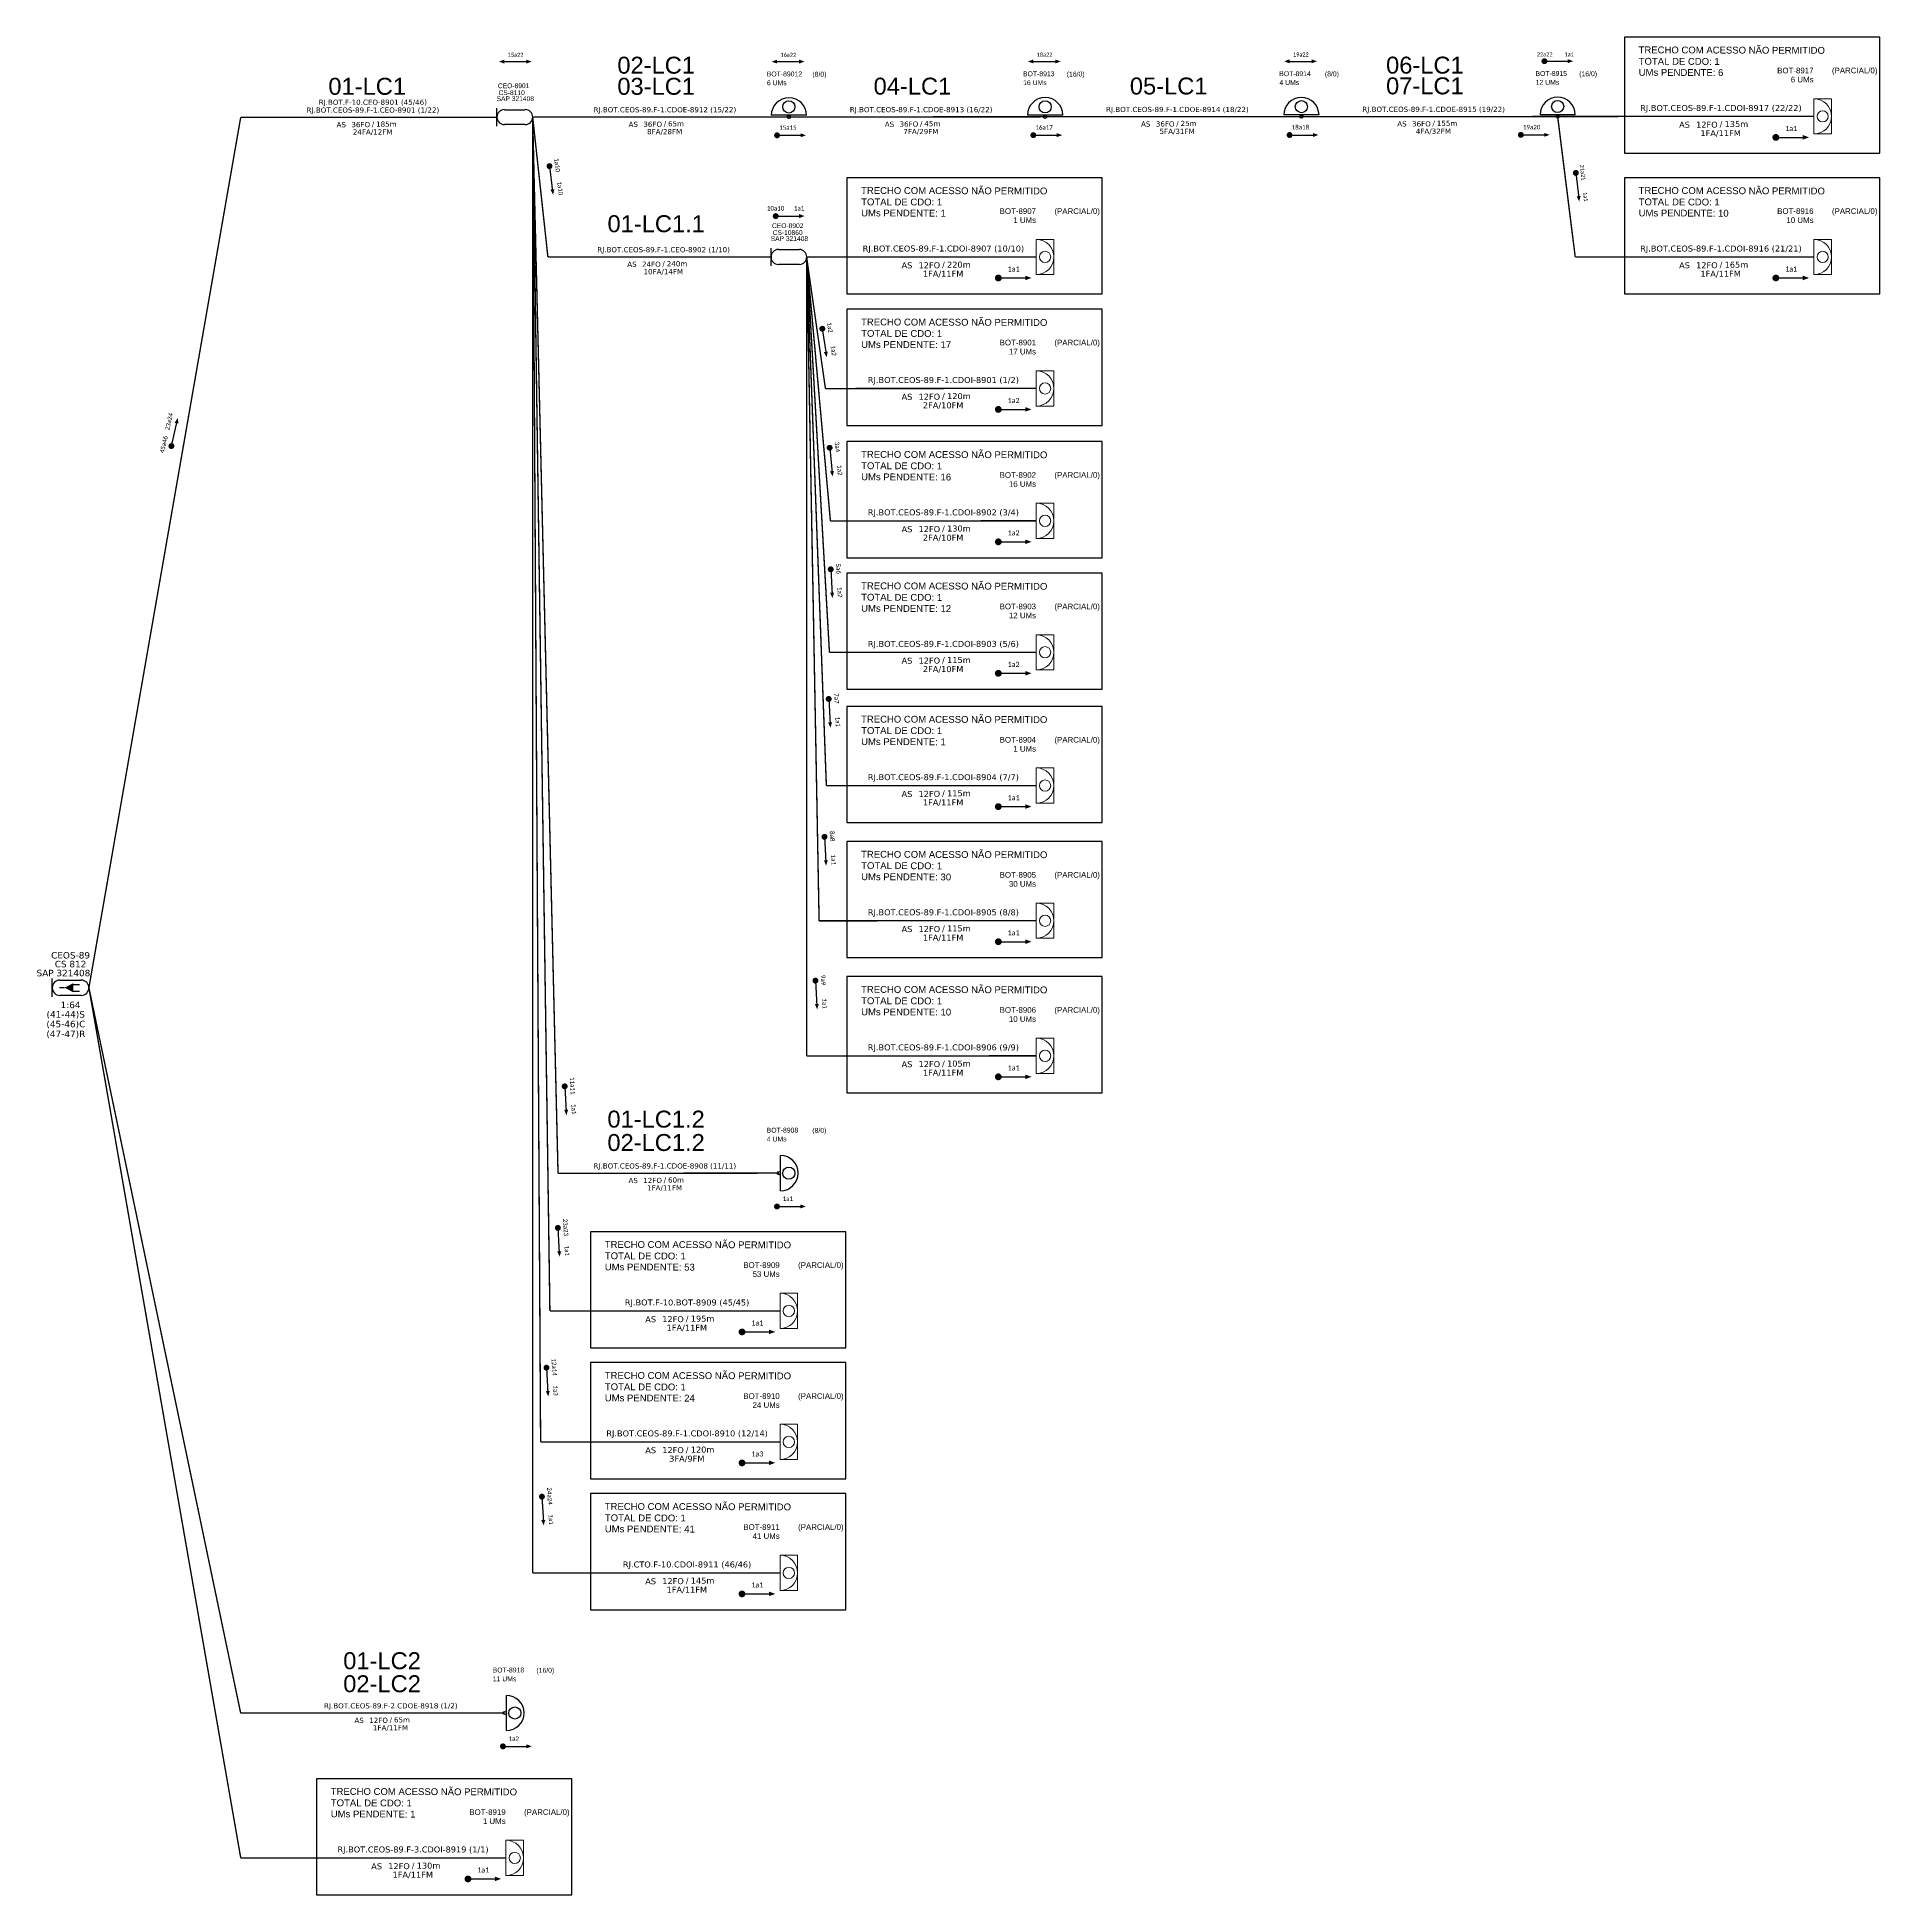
# Model space of a CAD drawing. Header units: millimetres. Extents: x 173500 to 235718, y 275831 to 364053.
# Drawn here: x 173500 to 235718, y 275831 to 338562 of the extents above; entities that cross this region are included whole.
import ezdxf
from ezdxf.enums import TextEntityAlignment as Align

# ---------------------------------------------------------------- set-up
doc = ezdxf.new("R2010")
doc.units = ezdxf.units.MM
doc.header["$LTSCALE"] = 0.1
doc.header["$MEASUREMENT"] = 0
for name, color, linetype, lineweight in [("20.0-LEGENDA DOS CDO'S", 1, 'Continuous', 0), ('20.1-CDO_INTERIOR', 1, 'Continuous', 0), ('20.2-CDO_POSTE', 1, 'Continuous', 5), ('40.1-ETIQUETAS', 1, 'Continuous', 20)]:
    doc.layers.add(name, color=color, linetype=linetype, lineweight=lineweight)
for name, color, linetype in [('20.4-CEOS', 1, 'Continuous'), ('CAP a instalar', 1, 'Continuous'), ('label_cabos', 7, 'Continuous'), ('LC1', 3, 'Continuous'), ('SETA', 7, 'Continuous'), ('UNIFILAR', 7, 'Continuous')]:
    doc.layers.add(name, color=color, linetype=linetype)
doc.styles.add('ARIAL', font='arial.ttf')
doc.styles.add('siredit', font='verdana.ttf')
doc.styles.get("Standard").update_dxf_attribs({"font": 'arial.ttf'})
doc.linetypes.add('FENCELINE1', pattern='A,0.25,-0.1,[133,ltypeshp.shx,S=0.1,R=0,X=-0.1,Y=0],-0.1,1', length=1.45)

# ---------------------------------------------------------------- blocks, each defined once
blk = doc.blocks.new('CEOS_RP_CT_DRT')
at = {"layer": '20.4-CEOS', "color": 0}
for p, q in [((-4.54, 1.19), (-1.19, 1.19)), ((-1.19, -1.19), (-4.54, -1.19))]:
    blk.add_line(p, q, dxfattribs=at)
for points in [[(-5.73, -1.43), (-5.73, 1.44)], [(-3.79, 0), (-4.59, 0)], [(-2.47, 0.48), (-1.45, 0.48)], [(-2.47, -0.52), (-1.45, -0.52)]]:
    blk.add_lwpolyline(points, dxfattribs=at)
blk.add_lwpolyline([(-3.79, 0, 0, 1.47, 0), (-2.41, 0, 1.47, 1.47, 0)], format="xyseb", dxfattribs=at)
for centre, start, end in [((-4.54, 0), 90, 270), ((-1.19, 0), 270, 90)]:
    blk.add_arc(centre, 1.19, start, end, dxfattribs=at)
at = {"layer": '20.4-CEOS', "color": 7, "style": 'siredit'}
for tag, p in [('Nº_DA_CEOS', (-2.86, 5.6)), ('LOCAL', (-2.86, 4.24)), ('SAP', (-2.86, 2.78)), ('RACIO_SPLITAGEM', (-2.86, -1.88)), ('FIBRAS_SPLITTER', (-2.86, -3.58)), ('FIBRAS_TOP_C', (-2.86, -5.08)), ('RESERVA_FINAIS', (-2.86, -6.39))]:
    blk.add_attdef(tag, text='', height=1.01, dxfattribs=at).set_placement(p, align=Align.TOP_CENTER)
blk = doc.blocks.new('CDOE-TEXTO PADRÃO')
at = {"layer": "20.0-LEGENDA DOS CDO'S", "color": 0, "style": 'ARIAL'}
for tag, p in [('CDO_N', (0.49, 7.39)), ('SAP', (0.51, 1.67)), ('CORDOALHA', (0.5, 4.33)), ('SPLITER_1', (0.59, -0.91)), ('SPLITER_2', (0.6, -3.55)), ('(XX-XX_F)S', (0.54, -8.29)), ('(XX-XX_L)S', (0.55, -10.83)), ('UMS', (0.55, -13.15))]:
    blk.add_attdef(tag, p, '', height=1.7, rotation=0.11799, dxfattribs=at)
blk.add_attdef('FIBRAS_UTILIZADAS', text='', height=1.7, rotation=0.11799, dxfattribs=at).set_placement((19.77, 7.43), align=Align.CENTER)
blk = doc.blocks.new('CDOE POSTE_')
at = {"color": 1}
blk.add_line((12.92, -5.49), (-2.38, -5.49), dxfattribs=at)
for centre, radius in [((5.27, -1.86), 2.64), ((5.27, -6.2), 0.708)]:
    blk.add_circle(centre, radius, dxfattribs=at)
blk.add_arc((5.27, -5.49), 7.65, 0, 180, dxfattribs=at)
blk = doc.blocks.new('ETIQUETA_RS5F')
at = {"layer": '40.1-ETIQUETAS', "color": 0, "style": 'siredit'}
blk.add_text('/', height=1.5, dxfattribs=at).set_placement((1.55, -1.95), align=Align.MIDDLE_RIGHT)
for tag, p in [('ETIQUETA_R_PRIMARIA', (1.18, 4.1)), ('ETIQUETA_R_SECUNDARIA', (1.18, 2.1)), ('F_ATIVAS/F_MORTAS', (1.11, -4.24))]:
    blk.add_attdef(tag, text='', height=1.5, dxfattribs=at).set_placement(p, align=Align.MIDDLE_CENTER)
for tag, p in [('TIPO_CABO', (-6.62, -2.12)), ('CAP_CABO', (0.37, -2.09))]:
    blk.add_attdef(tag, text='', height=1.5, dxfattribs=at).set_placement(p, align=Align.MIDDLE_RIGHT)
blk.add_attdef('METROS', text='', height=1.5, dxfattribs=at).set_placement((2.11, -1.95), align=Align.MIDDLE_LEFT)
for tag, p in [('FUSÃO_1', (0.82, -8.39)), ('FUSÃO_2', (0.82, -10.6)), ('FUSÃO_3', (0.82, -12.93)), ('FUSÃO_4', (0.82, -15.14)), ('FUSÃO_5', (0.82, -17.16))]:
    blk.add_attdef(tag, text='', height=1.5, dxfattribs=at).set_placement(p, align=Align.CENTER)
blk = doc.blocks.new('SAN')
at = {"layer": 'SETA'}
blk.add_lwpolyline([(-2.58, 0), (6.02, 0)], dxfattribs=at)
for points in [[(-2.1, -0.66), (-3.93, 0), (-2.1, 0.67)], [(5.33, 0.68), (7.16, 0.01), (5.33, -0.65)]]:
    blk.add_solid(points, dxfattribs=at)
blk = doc.blocks.new('CEO')
at = {"layer": '20.4-CEOS'}
for p, q in [((-6.19, -0.53), (-6.19, 5.68)), ((-3.61, 5.15), (3.61, 5.15)), ((3.61, 0), (-3.61, 0))]:
    blk.add_line(p, q, dxfattribs=at)
for centre, start, end in [((-3.61, 2.58), 90, 270), ((3.61, 2.58), 270, 90)]:
    blk.add_arc(centre, 2.58, start, end, dxfattribs=at)
blk = doc.blocks.new('CDOI_INT')
at = {"layer": '20.1-CDO_INTERIOR', "color": 0, "lineweight": 18}
blk.add_lwpolyline([(4.25, -4.25), (4.25, 4.25), (0, 4.25), (0, -4.25)], close=True, dxfattribs=at)
blk.add_circle((2.12, 0), 1.36, dxfattribs=at)
blk.add_arc((0, 0), 4.25, 270, 90, dxfattribs=at)
at = {"layer": "20.0-LEGENDA DOS CDO'S", "color": 0, "style": 'ARIAL'}
for tag, p in [('CDO_N', (-0.08, 10.38)), ('SURVEY', (-0.08, 8.2)), ('SPLITER_1', (21.18, 10.38)), ('SPLITER_2', (21.19, 8.68)), ('SAP', (-0.08, 6.23)), ('1:XX', (5.94, -2.22)), ('UMS', (5.94, -4.24))]:
    blk.add_attdef(tag, p, '', height=1.36, dxfattribs=at)
blk.add_attdef('FIBRAS_UTILIZADAS', text='', height=1.36, dxfattribs=at).set_placement((15.34, 10.38), align=Align.CENTER)

msp = doc.modelspace()

# ---------------------------------------------------------------- linework, layer by layer
at = {"color": 3}
for points in [[(227096, 334640), (235718, 334640), (235718, 338562), (227096, 338562)], [(200842, 329892), (209465, 329892), (209465, 333814), (200842, 333814)], [(227096, 329892), (235718, 329892), (235718, 333814), (227096, 333814)], [(200842, 325452), (209465, 325452), (209465, 329374), (200842, 329374)], [(200842, 320982), (209465, 320982), (209465, 324904), (200842, 324904)], [(200842, 316542), (209465, 316542), (209465, 320464), (200842, 320464)], [(200842, 312041), (209465, 312041), (209465, 315963), (200842, 315963)], [(200842, 307478), (209465, 307478), (209465, 311400), (200842, 311400)], [(200842, 302915), (209465, 302915), (209465, 306837), (200842, 306837)], [(192188, 294302), (200810, 294302), (200810, 298224), (192188, 298224)], [(192188, 289880), (200810, 289880), (200810, 293802), (192188, 293802)], [(192188, 285456), (200810, 285456), (200810, 289378), (192188, 289378)], [(182935, 275831), (191558, 275831), (191558, 279753), (182935, 279753)]]:
    msp.add_lwpolyline(points, close=True, dxfattribs=at)
for points, const_width in [([(224342, 337750, 1), (224442, 337750, 1)], 100), ([(198434, 335247, 1), (198534, 335247, 1)], 100), ([(207086, 335252, 1), (207186, 335252, 1)], 100), ([(215738, 335257, 1), (215838, 335257, 1)], 100), ([(223547, 335262, 1), (223647, 335262, 1)], 100), ([(232149, 335177, 1), (232265, 335177, 1)], 115), ([(190792, 334256, 1), (190805, 334156, 1)], 100), ([(225448, 334026, 1), (225460, 333927, 1)], 100), ([(198388, 332519, 1), (198488, 332519, 1)], 100), ([(205896, 330429, 1), (206011, 330429, 1)], 115), ([(232149, 330429, 1), (232265, 330429, 1)], 115), ([(200003, 328764, 1), (200018, 328665, 1)], 100), ([(205896, 325990, 1), (206011, 325990, 1)], 115), ([(178021, 324705, 1), (178044, 324802, 1)], 100), ([(200254, 324745, 1), (200264, 324646, 1)], 100), ([(205896, 321519, 1), (206011, 321519, 1)], 115), ([(200293, 320642, 1), (200298, 320542, 1)], 100), ([(205896, 317080, 1), (206011, 317080, 1)], 115), ([(200224, 316264, 1), (200229, 316164, 1)], 100), ([(205896, 312578, 1), (206011, 312578, 1)], 115), ([(200080, 311607, 1), (200086, 311507, 1)], 100), ([(205896, 308015, 1), (206011, 308015, 1)], 115), ([(199777, 306751, 1), (199782, 306651, 1)], 100), ([(191311, 303182, 1), (191316, 303082, 1)], 100), ([(205896, 303453, 1), (206011, 303453, 1)], 115), ([(198431, 299075, 1), (198531, 299075, 1)], 100), ([(191079, 298403, 1), (191085, 298303, 1)], 100), ([(197242, 294840, 1), (197357, 294840, 1)], 115), ([(190694, 293682, 1), (190700, 293582, 1)], 100), ([(197242, 290417, 1), (197357, 290417, 1)], 115), ([(190540, 289327, 1), (190545, 289227, 1)], 100), ([(197242, 285993, 1), (197357, 285993, 1)], 115), ([(189178, 280844, 1), (189278, 280844, 1)], 100), ([(187989, 276368, 1), (188104, 276368, 1)], 115)]:
    msp.add_lwpolyline(points, format="xyb", close=True, dxfattribs=dict(const_width=const_width))
at = {"layer": 'CAP a instalar', "linetype": 'FENCELINE1', "ltscale": 7, "const_width": 46.7}
for points in [[(175247, 306463), (180372, 335852)], [(180372, 335852), (189024, 335856)], [(190231, 335863), (198883, 335868)], [(190231, 335863), (190745, 331139)], [(191087, 300197), (190231, 335863)], [(198883, 335868), (207535, 335872)], [(207535, 335872), (216187, 335877)], [(216187, 335877), (224839, 335882)], [(198279, 331139), (190745, 331139)], [(175247, 306463), (180372, 281967)], [(191087, 300197), (198543, 300202)], [(180372, 281967), (189290, 281971)]]:
    msp.add_lwpolyline(points, dxfattribs=at)
at = {"layer": 'CAP a instalar', "color": 8, "linetype": 'FENCELINE1', "ltscale": 7, "const_width": 46.7}
for points in [[(190229, 286703), (190231, 335863)], [(190231, 335863), (190499, 291123)], [(190812, 295550), (190231, 335863)], [(224839, 335882), (233491, 335887)], [(225433, 331135), (224839, 335882)], [(199481, 331139), (200284, 322225)], [(200115, 326696), (199481, 331139)], [(199483, 331097), (199484, 304158)], [(199483, 331097), (200147, 313285)], [(199486, 331139), (207237, 331139)], [(199902, 308721), (199486, 331139)], [(200251, 317786), (199486, 331139)], [(225433, 331135), (233491, 331139)], [(200115, 326696), (207237, 326700)], [(200284, 322225), (207237, 322229)], [(200251, 317786), (207237, 317790)], [(200147, 313285), (207237, 313289)], [(199902, 308721), (207237, 308726)], [(180374, 277075), (175247, 306463)], [(199484, 304158), (207237, 304163)], [(190812, 295550), (198583, 295550)], [(190499, 291123), (198583, 291127)], [(190229, 286703), (198583, 286703)], [(180372, 277075), (189330, 277078)]]:
    msp.add_lwpolyline(points, dxfattribs=at)
at = {"layer": 'SETA'}
for points in [[(224392, 337750), (225252, 337750)], [(198484, 335247), (199344, 335247)], [(207136, 335252), (207996, 335252)], [(215788, 335257), (216647, 335257)], [(223597, 335262), (224456, 335262)], [(232207, 335177), (233197, 335177)], [(190799, 334206), (190906, 333353)], [(225454, 333977), (225554, 333123)], [(198438, 332519), (199298, 332519)], [(205953, 330429), (206943, 330429)], [(232207, 330429), (233197, 330429)], [(200010, 328715), (200138, 327865)], [(178032, 324753), (178224, 325592)], [(205953, 325990), (206943, 325990)], [(200259, 324695), (200343, 323840)], [(205953, 321519), (206943, 321519)], [(200295, 320592), (200345, 319734)], [(205953, 317080), (206943, 317080)], [(200227, 316214), (200276, 315355)], [(205953, 312578), (206943, 312578)], [(200083, 311557), (200132, 310699)], [(205953, 308015), (206943, 308015)], [(199780, 306701), (199829, 305843)], [(191313, 303132), (191363, 302273)], [(205953, 303453), (206943, 303453)], [(198481, 299075), (199341, 299075)], [(191082, 298353), (191131, 297495)], [(197299, 294840), (198289, 294840)], [(190697, 293632), (190746, 292774)], [(197299, 290417), (198289, 290417)], [(190543, 289277), (190592, 288419)], [(197299, 285993), (198289, 285993)], [(189228, 280844), (190088, 280844)], [(188046, 276368), (189036, 276368)]]:
    msp.add_lwpolyline(points, dxfattribs=at)
for points in [[(225183, 337818), (225366, 337751), (225183, 337685)], [(199275, 335315), (199458, 335248), (199275, 335181)], [(207927, 335320), (208110, 335253), (207927, 335186)], [(216578, 335325), (216762, 335258), (216578, 335191)], [(224387, 335330), (224571, 335263), (224387, 335196)], [(233118, 335255), (233328, 335179), (233118, 335102)], [(190965, 333430), (190922, 333240), (190833, 333413)], [(225613, 333199), (225568, 333009), (225481, 333184)], [(199229, 332587), (199412, 332520), (199229, 332454)], [(206864, 330507), (207075, 330431), (206864, 330354)], [(233118, 330507), (233328, 330431), (233118, 330354)], [(200195, 327943), (200156, 327752), (200063, 327923)], [(178142, 325539), (178248, 325703), (178272, 325510)], [(206864, 326068), (207075, 325991), (206864, 325914)], [(200404, 323915), (200355, 323726), (200271, 323902)], [(206864, 321597), (207075, 321521), (206864, 321444)], [(200409, 319806), (200353, 319620), (200275, 319799)], [(206864, 317158), (207075, 317081), (206864, 317004)], [(200340, 315428), (200284, 315241), (200207, 315421)], [(206864, 312657), (207075, 312580), (206864, 312503)], [(200196, 310771), (200140, 310585), (200063, 310764)], [(206864, 308094), (207075, 308017), (206864, 307940)], [(199893, 305915), (199837, 305729), (199760, 305908)], [(206864, 303531), (207075, 303454), (206864, 303377)], [(191427, 302346), (191371, 302159), (191293, 302338)], [(199272, 299143), (199455, 299077), (199272, 299010)], [(191195, 297567), (191139, 297381), (191062, 297560)], [(198210, 294918), (198421, 294841), (198210, 294764)], [(190810, 292846), (190754, 292660), (190677, 292839)], [(198210, 290495), (198421, 290419), (198210, 290342)], [(190656, 288492), (190600, 288305), (190523, 288484)], [(198210, 286071), (198421, 285994), (198210, 285918)], [(190019, 280912), (190202, 280846), (190019, 280779)], [(188957, 276446), (189168, 276370), (188957, 276293)]]:
    msp.add_solid(points, dxfattribs=at)

# ---------------------------------------------------------------- block references
at = {"color": 2, "xscale": 97.48520008884765, "yscale": 97.48520008884765, "zscale": 97.48520008884765}
for p in [(189628, 335611), (198883, 330888)]:
    msp.add_blockref('CEO', p, dxfattribs=at)
at = {"layer": '20.2-CDO_POSTE', "color": 8}
ref = msp.add_blockref('CDOI_INT', (233491, 335887), dxfattribs=dict(at, xscale=139.9564310393651, yscale=139.9564310393651, zscale=139.9564310393651))
ref.add_attrib('CDO_N', 'BOT-8917', dxfattribs={"layer": "20.0-LEGENDA DOS CDO'S", "color": 0, "height": 190.4, "style": 'ARIAL'}).set_placement((233479, 337340), align=Align.RIGHT)
ref.add_attrib('FIBRAS_UTILIZADAS', '(PARCIAL/0)', dxfattribs={"layer": "20.0-LEGENDA DOS CDO'S", "color": 0, "height": 190.38, "style": 'ARIAL'}).set_placement((235638, 337340), align=Align.RIGHT)
ref.add_attrib('SURVEY', '6 UMs', dxfattribs={"layer": "20.0-LEGENDA DOS CDO'S", "color": 0, "height": 190.4, "style": 'ARIAL'}).set_placement((233480, 337035), align=Align.RIGHT)
at = {"layer": '20.2-CDO_POSTE'}
ref = msp.add_blockref('CDOE-TEXTO PADRÃO', (189196, 336130), dxfattribs=dict(at, xscale=94.75561476526731, yscale=94.75561476526731, zscale=94.75561476526731))
ref.add_attrib('CDO_N', 'CS-8110', (189078, 336605), dxfattribs={"layer": "20.0-LEGENDA DOS CDO'S", "color": 0, "height": 161.1, "rotation": 0.11799, "style": 'ARIAL'})
ref.add_attrib('SAP', 'CEO-8901', (189057, 336838), dxfattribs={"layer": "20.0-LEGENDA DOS CDO'S", "color": 0, "height": 161.1, "rotation": 0.11799, "style": 'ARIAL'})
ref = msp.add_blockref('CDOE-TEXTO PADRÃO', (198844, 336128), dxfattribs=dict(at, xscale=97.20000028610228, yscale=97.20000028610228, zscale=97.20000028610228))
ref.add_attrib('CDO_N', 'BOT-89012', (198135, 337235), dxfattribs={"layer": "20.0-LEGENDA DOS CDO'S", "color": 0, "height": 165.2, "rotation": 0.11799, "style": 'ARIAL'})
ref.add_attrib('CORDOALHA', '6 UMs', (198141, 336937), dxfattribs={"layer": "20.0-LEGENDA DOS CDO'S", "color": 0, "height": 165.2, "rotation": 0.11799, "style": 'ARIAL'})
ref.add_attrib('FIBRAS_UTILIZADAS', '       (8/0)', dxfattribs={"layer": "20.0-LEGENDA DOS CDO'S", "color": 0, "height": 165.23, "rotation": 0.11799, "style": 'ARIAL'}).set_placement((199689, 337227), align=Align.CENTER)
ref = msp.add_blockref('CDOE-TEXTO PADRÃO', (207496, 336133), dxfattribs=dict(at, xscale=97.20000028610228, yscale=97.20000028610228, zscale=97.20000028610228))
ref.add_attrib('CDO_N', 'BOT-8913', (206787, 337240), dxfattribs={"layer": "20.0-LEGENDA DOS CDO'S", "color": 0, "height": 165.2, "rotation": 0.11799, "style": 'ARIAL'})
ref.add_attrib('CORDOALHA', '16 UMs', (206793, 336942), dxfattribs={"layer": "20.0-LEGENDA DOS CDO'S", "color": 0, "height": 165.2, "rotation": 0.11799, "style": 'ARIAL'})
ref.add_attrib('FIBRAS_UTILIZADAS', '       (16/0)', dxfattribs={"layer": "20.0-LEGENDA DOS CDO'S", "color": 0, "height": 165.23, "rotation": 0.11799, "style": 'ARIAL'}).set_placement((208341, 337232), align=Align.CENTER)
ref = msp.add_blockref('CDOE-TEXTO PADRÃO', (216148, 336138), dxfattribs=dict(at, xscale=97.20000028610228, yscale=97.20000028610228, zscale=97.20000028610228))
ref.add_attrib('CDO_N', 'BOT-8914', (215439, 337245), dxfattribs={"layer": "20.0-LEGENDA DOS CDO'S", "color": 0, "height": 165.2, "rotation": 0.11799, "style": 'ARIAL'})
ref.add_attrib('CORDOALHA', '4 UMs', (215445, 336947), dxfattribs={"layer": "20.0-LEGENDA DOS CDO'S", "color": 0, "height": 165.2, "rotation": 0.11799, "style": 'ARIAL'})
ref.add_attrib('FIBRAS_UTILIZADAS', '       (8/0)', dxfattribs={"layer": "20.0-LEGENDA DOS CDO'S", "color": 0, "height": 165.23, "rotation": 0.11799, "style": 'ARIAL'}).set_placement((216993, 337237), align=Align.CENTER)
ref = msp.add_blockref('CDOE-TEXTO PADRÃO', (224800, 336143), dxfattribs=dict(at, xscale=97.20000028610228, yscale=97.20000028610228, zscale=97.20000028610228))
ref.add_attrib('CDO_N', 'BOT-8915', (224091, 337250), dxfattribs={"layer": "20.0-LEGENDA DOS CDO'S", "color": 0, "height": 165.2, "rotation": 0.11799, "style": 'ARIAL'})
ref.add_attrib('CORDOALHA', '12 UMs', (224097, 336952), dxfattribs={"layer": "20.0-LEGENDA DOS CDO'S", "color": 0, "height": 165.2, "rotation": 0.11799, "style": 'ARIAL'})
ref.add_attrib('FIBRAS_UTILIZADAS', '       (16/0)', dxfattribs={"layer": "20.0-LEGENDA DOS CDO'S", "color": 0, "height": 165.23, "rotation": 0.11799, "style": 'ARIAL'}).set_placement((225645, 337242), align=Align.CENTER)
ref = msp.add_blockref('CDOE-TEXTO PADRÃO', (189003, 335927), dxfattribs=dict(at, xscale=94.75561476526731, yscale=94.75561476526731, zscale=94.75561476526731))
ref.add_attrib('CDO_N', 'SAP 321408', (189013, 336402), dxfattribs={"layer": "20.0-LEGENDA DOS CDO'S", "color": 0, "height": 161.1, "rotation": 0.11799, "style": 'ARIAL'})
at = {"layer": '20.2-CDO_POSTE', "color": 8}
ref = msp.add_blockref('CDOI_INT', (207237, 331139), dxfattribs=dict(at, xscale=139.9564310393651, yscale=139.9564310393651, zscale=139.9564310393651))
ref.add_attrib('CDO_N', 'BOT-8907', dxfattribs={"layer": "20.0-LEGENDA DOS CDO'S", "color": 0, "height": 190.4, "style": 'ARIAL'}).set_placement((207226, 332592), align=Align.RIGHT)
ref.add_attrib('FIBRAS_UTILIZADAS', '(PARCIAL/0)', dxfattribs={"layer": "20.0-LEGENDA DOS CDO'S", "color": 0, "height": 190.38, "style": 'ARIAL'}).set_placement((209384, 332592), align=Align.RIGHT)
ref.add_attrib('SURVEY', '1 UMs', dxfattribs={"layer": "20.0-LEGENDA DOS CDO'S", "color": 0, "height": 190.4, "style": 'ARIAL'}).set_placement((207227, 332287), align=Align.RIGHT)
ref = msp.add_blockref('CDOI_INT', (233491, 331139), dxfattribs=dict(at, xscale=139.9564310393651, yscale=139.9564310393651, zscale=139.9564310393651))
ref.add_attrib('CDO_N', 'BOT-8916', dxfattribs={"layer": "20.0-LEGENDA DOS CDO'S", "color": 0, "height": 190.4, "style": 'ARIAL'}).set_placement((233479, 332592), align=Align.RIGHT)
ref.add_attrib('FIBRAS_UTILIZADAS', '(PARCIAL/0)', dxfattribs={"layer": "20.0-LEGENDA DOS CDO'S", "color": 0, "height": 190.38, "style": 'ARIAL'}).set_placement((235638, 332592), align=Align.RIGHT)
ref.add_attrib('SURVEY', '10 UMs', dxfattribs={"layer": "20.0-LEGENDA DOS CDO'S", "color": 0, "height": 190.4, "style": 'ARIAL'}).set_placement((233480, 332287), align=Align.RIGHT)
at = {"layer": '20.2-CDO_POSTE'}
ref = msp.add_blockref('CDOE-TEXTO PADRÃO', (198451, 331407), dxfattribs=dict(at, xscale=94.75561476526731, yscale=94.75561476526731, zscale=94.75561476526731))
ref.add_attrib('CDO_N', 'CS-10860', (198333, 331882), dxfattribs={"layer": "20.0-LEGENDA DOS CDO'S", "color": 0, "height": 161.1, "rotation": 0.11799, "style": 'ARIAL'})
ref.add_attrib('SAP', 'CEO-8902', (198312, 332115), dxfattribs={"layer": "20.0-LEGENDA DOS CDO'S", "color": 0, "height": 161.1, "rotation": 0.11799, "style": 'ARIAL'})
ref = msp.add_blockref('CDOE-TEXTO PADRÃO', (198258, 331204), dxfattribs=dict(at, xscale=94.75561476526731, yscale=94.75561476526731, zscale=94.75561476526731))
ref.add_attrib('CDO_N', 'SAP 321408', (198268, 331678), dxfattribs={"layer": "20.0-LEGENDA DOS CDO'S", "color": 0, "height": 161.1, "rotation": 0.11799, "style": 'ARIAL'})
at = {"layer": '20.2-CDO_POSTE', "color": 8}
ref = msp.add_blockref('CDOI_INT', (207237, 326700), dxfattribs=dict(at, xscale=139.9564310393651, yscale=139.9564310393651, zscale=139.9564310393651))
ref.add_attrib('CDO_N', 'BOT-8901', dxfattribs={"layer": "20.0-LEGENDA DOS CDO'S", "color": 0, "height": 190.4, "style": 'ARIAL'}).set_placement((207226, 328153), align=Align.RIGHT)
ref.add_attrib('FIBRAS_UTILIZADAS', '(PARCIAL/0)', dxfattribs={"layer": "20.0-LEGENDA DOS CDO'S", "color": 0, "height": 190.38, "style": 'ARIAL'}).set_placement((209384, 328153), align=Align.RIGHT)
ref.add_attrib('SURVEY', '17 UMs', dxfattribs={"layer": "20.0-LEGENDA DOS CDO'S", "color": 0, "height": 190.4, "style": 'ARIAL'}).set_placement((207227, 327847), align=Align.RIGHT)
ref = msp.add_blockref('CDOI_INT', (207237, 322229), dxfattribs=dict(at, xscale=139.9564310393651, yscale=139.9564310393651, zscale=139.9564310393651))
ref.add_attrib('CDO_N', 'BOT-8902', dxfattribs={"layer": "20.0-LEGENDA DOS CDO'S", "color": 0, "height": 190.4, "style": 'ARIAL'}).set_placement((207226, 323682), align=Align.RIGHT)
ref.add_attrib('FIBRAS_UTILIZADAS', '(PARCIAL/0)', dxfattribs={"layer": "20.0-LEGENDA DOS CDO'S", "color": 0, "height": 190.38, "style": 'ARIAL'}).set_placement((209384, 323682), align=Align.RIGHT)
ref.add_attrib('SURVEY', '16 UMs', dxfattribs={"layer": "20.0-LEGENDA DOS CDO'S", "color": 0, "height": 190.4, "style": 'ARIAL'}).set_placement((207227, 323377), align=Align.RIGHT)
ref = msp.add_blockref('CDOI_INT', (207237, 317790), dxfattribs=dict(at, xscale=139.9564310393651, yscale=139.9564310393651, zscale=139.9564310393651))
ref.add_attrib('CDO_N', 'BOT-8903', dxfattribs={"layer": "20.0-LEGENDA DOS CDO'S", "color": 0, "height": 190.4, "style": 'ARIAL'}).set_placement((207226, 319243), align=Align.RIGHT)
ref.add_attrib('FIBRAS_UTILIZADAS', '(PARCIAL/0)', dxfattribs={"layer": "20.0-LEGENDA DOS CDO'S", "color": 0, "height": 190.38, "style": 'ARIAL'}).set_placement((209384, 319243), align=Align.RIGHT)
ref.add_attrib('SURVEY', '12 UMs', dxfattribs={"layer": "20.0-LEGENDA DOS CDO'S", "color": 0, "height": 190.4, "style": 'ARIAL'}).set_placement((207227, 318937), align=Align.RIGHT)
ref = msp.add_blockref('CDOI_INT', (207237, 313289), dxfattribs=dict(at, xscale=139.9564310393651, yscale=139.9564310393651, zscale=139.9564310393651))
ref.add_attrib('CDO_N', 'BOT-8904', dxfattribs={"layer": "20.0-LEGENDA DOS CDO'S", "color": 0, "height": 190.4, "style": 'ARIAL'}).set_placement((207226, 314741), align=Align.RIGHT)
ref.add_attrib('FIBRAS_UTILIZADAS', '(PARCIAL/0)', dxfattribs={"layer": "20.0-LEGENDA DOS CDO'S", "color": 0, "height": 190.38, "style": 'ARIAL'}).set_placement((209384, 314741), align=Align.RIGHT)
ref.add_attrib('SURVEY', '1 UMs', dxfattribs={"layer": "20.0-LEGENDA DOS CDO'S", "color": 0, "height": 190.4, "style": 'ARIAL'}).set_placement((207227, 314436), align=Align.RIGHT)
ref = msp.add_blockref('CDOI_INT', (207237, 308726), dxfattribs=dict(at, xscale=139.9564310393651, yscale=139.9564310393651, zscale=139.9564310393651))
ref.add_attrib('CDO_N', 'BOT-8905', dxfattribs={"layer": "20.0-LEGENDA DOS CDO'S", "color": 0, "height": 190.4, "style": 'ARIAL'}).set_placement((207226, 310179), align=Align.RIGHT)
ref.add_attrib('FIBRAS_UTILIZADAS', '(PARCIAL/0)', dxfattribs={"layer": "20.0-LEGENDA DOS CDO'S", "color": 0, "height": 190.38, "style": 'ARIAL'}).set_placement((209384, 310179), align=Align.RIGHT)
ref.add_attrib('SURVEY', '30 UMs', dxfattribs={"layer": "20.0-LEGENDA DOS CDO'S", "color": 0, "height": 190.4, "style": 'ARIAL'}).set_placement((207227, 309873), align=Align.RIGHT)
ref = msp.add_blockref('CDOI_INT', (207237, 304163), dxfattribs=dict(at, xscale=139.9564310393651, yscale=139.9564310393651, zscale=139.9564310393651))
ref.add_attrib('CDO_N', 'BOT-8906', dxfattribs={"layer": "20.0-LEGENDA DOS CDO'S", "color": 0, "height": 190.4, "style": 'ARIAL'}).set_placement((207226, 305616), align=Align.RIGHT)
ref.add_attrib('FIBRAS_UTILIZADAS', '(PARCIAL/0)', dxfattribs={"layer": "20.0-LEGENDA DOS CDO'S", "color": 0, "height": 190.38, "style": 'ARIAL'}).set_placement((209384, 305616), align=Align.RIGHT)
ref.add_attrib('SURVEY', '10 UMs', dxfattribs={"layer": "20.0-LEGENDA DOS CDO'S", "color": 0, "height": 190.4, "style": 'ARIAL'}).set_placement((207227, 305310), align=Align.RIGHT)
at = {"layer": '20.2-CDO_POSTE'}
ref = msp.add_blockref('CDOE-TEXTO PADRÃO', (198841, 300463), dxfattribs=dict(at, xscale=97.20000028610228, yscale=97.20000028610228, zscale=97.20000028610228))
ref.add_attrib('CDO_N', 'BOT-8908', (198132, 301569), dxfattribs={"layer": "20.0-LEGENDA DOS CDO'S", "color": 0, "height": 165.2, "rotation": 0.11799, "style": 'ARIAL'})
ref.add_attrib('CORDOALHA', '4 UMs', (198138, 301271), dxfattribs={"layer": "20.0-LEGENDA DOS CDO'S", "color": 0, "height": 165.2, "rotation": 0.11799, "style": 'ARIAL'})
ref.add_attrib('FIBRAS_UTILIZADAS', '       (8/0)', dxfattribs={"layer": "20.0-LEGENDA DOS CDO'S", "color": 0, "height": 165.23, "rotation": 0.11799, "style": 'ARIAL'}).set_placement((199687, 301562), align=Align.CENTER)
at = {"layer": '20.2-CDO_POSTE', "color": 8}
ref = msp.add_blockref('CDOI_INT', (198583, 295550), dxfattribs=dict(at, xscale=139.9564310393651, yscale=139.9564310393651, zscale=139.9564310393651))
ref.add_attrib('CDO_N', 'BOT-8909', dxfattribs={"layer": "20.0-LEGENDA DOS CDO'S", "color": 0, "height": 190.4, "style": 'ARIAL'}).set_placement((198571, 297003), align=Align.RIGHT)
ref.add_attrib('FIBRAS_UTILIZADAS', '(PARCIAL/0)', dxfattribs={"layer": "20.0-LEGENDA DOS CDO'S", "color": 0, "height": 190.38, "style": 'ARIAL'}).set_placement((200730, 297003), align=Align.RIGHT)
ref.add_attrib('SURVEY', '53 UMs', dxfattribs={"layer": "20.0-LEGENDA DOS CDO'S", "color": 0, "height": 190.4, "style": 'ARIAL'}).set_placement((198572, 296698), align=Align.RIGHT)
ref = msp.add_blockref('CDOI_INT', (198583, 291127), dxfattribs=dict(at, xscale=139.9564310393651, yscale=139.9564310393651, zscale=139.9564310393651))
ref.add_attrib('CDO_N', 'BOT-8910', dxfattribs={"layer": "20.0-LEGENDA DOS CDO'S", "color": 0, "height": 190.4, "style": 'ARIAL'}).set_placement((198571, 292580), align=Align.RIGHT)
ref.add_attrib('FIBRAS_UTILIZADAS', '(PARCIAL/0)', dxfattribs={"layer": "20.0-LEGENDA DOS CDO'S", "color": 0, "height": 190.38, "style": 'ARIAL'}).set_placement((200730, 292580), align=Align.RIGHT)
ref.add_attrib('SURVEY', '24 UMs', dxfattribs={"layer": "20.0-LEGENDA DOS CDO'S", "color": 0, "height": 190.4, "style": 'ARIAL'}).set_placement((198572, 292275), align=Align.RIGHT)
ref = msp.add_blockref('CDOI_INT', (198583, 286703), dxfattribs=dict(at, xscale=139.9564310393651, yscale=139.9564310393651, zscale=139.9564310393651))
ref.add_attrib('CDO_N', 'BOT-8911', dxfattribs={"layer": "20.0-LEGENDA DOS CDO'S", "color": 0, "height": 190.4, "style": 'ARIAL'}).set_placement((198571, 288156), align=Align.RIGHT)
ref.add_attrib('FIBRAS_UTILIZADAS', '(PARCIAL/0)', dxfattribs={"layer": "20.0-LEGENDA DOS CDO'S", "color": 0, "height": 190.38, "style": 'ARIAL'}).set_placement((200730, 288156), align=Align.RIGHT)
ref.add_attrib('SURVEY', '41 UMs', dxfattribs={"layer": "20.0-LEGENDA DOS CDO'S", "color": 0, "height": 190.4, "style": 'ARIAL'}).set_placement((198572, 287851), align=Align.RIGHT)
at = {"layer": '20.2-CDO_POSTE'}
ref = msp.add_blockref('CDOE-TEXTO PADRÃO', (189589, 282232), dxfattribs=dict(at, xscale=97.20000028610228, yscale=97.20000028610228, zscale=97.20000028610228))
ref.add_attrib('CDO_N', 'BOT-8918', (188879, 283339), dxfattribs={"layer": "20.0-LEGENDA DOS CDO'S", "color": 0, "height": 165.2, "rotation": 0.11799, "style": 'ARIAL'})
ref.add_attrib('CORDOALHA', '11 UMs', (188886, 283041), dxfattribs={"layer": "20.0-LEGENDA DOS CDO'S", "color": 0, "height": 165.2, "rotation": 0.11799, "style": 'ARIAL'})
ref.add_attrib('FIBRAS_UTILIZADAS', '       (16/0)', dxfattribs={"layer": "20.0-LEGENDA DOS CDO'S", "color": 0, "height": 165.23, "rotation": 0.11799, "style": 'ARIAL'}).set_placement((190434, 283331), align=Align.CENTER)
at = {"layer": '20.2-CDO_POSTE', "color": 8}
ref = msp.add_blockref('CDOI_INT', (189330, 277078), dxfattribs=dict(at, xscale=139.9564310393651, yscale=139.9564310393651, zscale=139.9564310393651))
ref.add_attrib('CDO_N', 'BOT-8919', dxfattribs={"layer": "20.0-LEGENDA DOS CDO'S", "color": 0, "height": 190.4, "style": 'ARIAL'}).set_placement((189319, 278531), align=Align.RIGHT)
ref.add_attrib('FIBRAS_UTILIZADAS', '(PARCIAL/0)', dxfattribs={"layer": "20.0-LEGENDA DOS CDO'S", "color": 0, "height": 190.38, "style": 'ARIAL'}).set_placement((191477, 278531), align=Align.RIGHT)
ref.add_attrib('SURVEY', '1 UMs', dxfattribs={"layer": "20.0-LEGENDA DOS CDO'S", "color": 0, "height": 190.4, "style": 'ARIAL'}).set_placement((189319, 278226), align=Align.RIGHT)
at = {"layer": '20.4-CEOS'}
ref = msp.add_blockref('CEOS_RP_CT_DRT', (175247, 306463), dxfattribs=dict(at, xscale=216.1665797233581, yscale=216.1665797233581, zscale=216.1665791999999))
ref.add_attrib('Nº_DA_CEOS', 'CEOS-89', dxfattribs={"color": 7, "height": 218.3, "style": 'siredit'}).set_placement((174628, 307668), align=Align.TOP_CENTER)
ref.add_attrib('LOCAL', 'CS 812', dxfattribs={"color": 7, "height": 218.3, "style": 'siredit'}).set_placement((174628, 307371), align=Align.TOP_CENTER)
ref.add_attrib('SAP', 'SAP 321408', dxfattribs={"color": 7, "height": 218.3, "style": 'siredit'}).set_placement((174387, 307068), align=Align.TOP_CENTER)
ref.add_attrib('RACIO_SPLITAGEM', '1:64', dxfattribs={"color": 7, "height": 218.3, "style": 'siredit'}).set_placement((174628, 305992), align=Align.TOP_CENTER)
ref.add_attrib('FIBRAS_SPLITTER', '(41-44)S', dxfattribs={"color": 7, "height": 218.3, "style": 'siredit'}).set_placement((174464, 305672), align=Align.TOP_CENTER)
ref.add_attrib('FIBRAS_TOP_C', '(45-46)C', dxfattribs={"color": 7, "height": 218.3, "style": 'siredit'}).set_placement((174469, 305347), align=Align.TOP_CENTER)
ref.add_attrib('RESERVA_FINAIS', '(47-47)R', dxfattribs={"color": 7, "height": 218.3, "style": 'siredit'}).set_placement((174469, 305013), align=Align.TOP_CENTER)
at = {"layer": '40.1-ETIQUETAS'}
ref = msp.add_blockref('ETIQUETA_RS5F', (184698, 335854), dxfattribs=dict(at, xscale=116.639998499977, yscale=116.639998499977, zscale=116.639998499977))
ref.add_attrib('ETIQUETA_R_PRIMARIA', 'RJ.BOT.F-10.CEO-8901 (45/46)', dxfattribs={"color": 0, "height": 174.96, "style": 'siredit'}).set_placement((184832, 336364), align=Align.MIDDLE_CENTER)
ref.add_attrib('ETIQUETA_R_SECUNDARIA', 'RJ.BOT.CEOS-89.F-1.CEO-8901 (1/22)', dxfattribs={"color": 0, "height": 174.96, "style": 'siredit'}).set_placement((184836, 336099), align=Align.MIDDLE_CENTER)
ref.add_attrib('TIPO_CABO', 'AS', dxfattribs={"color": 0, "height": 175, "style": 'siredit'}).set_placement((183927, 335607), align=Align.MIDDLE_RIGHT)
ref.add_attrib('CAP_CABO', '36FO', dxfattribs={"color": 0, "height": 175, "style": 'siredit'}).set_placement((184741, 335610), align=Align.MIDDLE_RIGHT)
ref.add_attrib('METROS', '185m', dxfattribs={"color": 0, "height": 175, "style": 'siredit'}).set_placement((184945, 335626), align=Align.MIDDLE_LEFT)
ref.add_attrib('F_ATIVAS/F_MORTAS', '24FA/12FM', dxfattribs={"color": 0, "height": 175, "style": 'siredit'}).set_placement((184828, 335359), align=Align.MIDDLE_CENTER)
at = {"layer": '40.1-ETIQUETAS', "color": 8}
ref = msp.add_blockref('ETIQUETA_RS5F', (230193, 335889), dxfattribs=dict(at, xscale=134.3121571686958, yscale=134.3121571686958, zscale=134.3121571686958))
ref.add_attrib('ETIQUETA_R_SECUNDARIA', 'RJ.BOT.CEOS-89.F-1.CDOI-8917 (22/22)', dxfattribs={"color": 0, "height": 201.47, "style": 'siredit'}).set_placement((230352, 336172), align=Align.MIDDLE_CENTER)
ref.add_attrib('TIPO_CABO', 'AS', dxfattribs={"color": 0, "height": 201.5, "style": 'siredit'}).set_placement((229305, 335605), align=Align.MIDDLE_RIGHT)
ref.add_attrib('CAP_CABO', '12FO', dxfattribs={"color": 0, "height": 201.5, "style": 'siredit'}).set_placement((230242, 335608), align=Align.MIDDLE_RIGHT)
ref.add_attrib('METROS', '135m ', dxfattribs={"color": 0, "height": 201.5, "style": 'siredit'}).set_placement((230477, 335627), align=Align.MIDDLE_LEFT)
ref.add_attrib('F_ATIVAS/F_MORTAS', '1FA/11FM', dxfattribs={"color": 0, "height": 201.5, "style": 'siredit'}).set_placement((230342, 335319), align=Align.MIDDLE_CENTER)
at = {"layer": '40.1-ETIQUETAS'}
ref = msp.add_blockref('ETIQUETA_RS5F', (194557, 335865), dxfattribs=dict(at, xscale=116.639998499977, yscale=116.639998499977, zscale=116.639998499977))
ref.add_attrib('ETIQUETA_R_SECUNDARIA', 'RJ.BOT.CEOS-89.F-1.CDOE-8912 (15/22)', dxfattribs={"color": 0, "height": 174.96, "style": 'siredit'}).set_placement((194695, 336111), align=Align.MIDDLE_CENTER)
ref.add_attrib('TIPO_CABO', 'AS', dxfattribs={"color": 0, "height": 175, "style": 'siredit'}).set_placement((193785, 335618), align=Align.MIDDLE_RIGHT)
ref.add_attrib('CAP_CABO', '36FO', dxfattribs={"color": 0, "height": 175, "style": 'siredit'}).set_placement((194600, 335621), align=Align.MIDDLE_RIGHT)
ref.add_attrib('METROS', '65m', dxfattribs={"color": 0, "height": 175, "style": 'siredit'}).set_placement((194803, 335637), align=Align.MIDDLE_LEFT)
ref.add_attrib('F_ATIVAS/F_MORTAS', '8FA/28FM', dxfattribs={"color": 0, "height": 175, "style": 'siredit'}).set_placement((194687, 335370), align=Align.MIDDLE_CENTER)
ref = msp.add_blockref('ETIQUETA_RS5F', (203209, 335870), dxfattribs=dict(at, xscale=116.639998499977, yscale=116.639998499977, zscale=116.639998499977))
ref.add_attrib('ETIQUETA_R_SECUNDARIA', 'RJ.BOT.CEOS-89.F-1.CDOE-8913 (16/22)', dxfattribs={"color": 0, "height": 174.96, "style": 'siredit'}).set_placement((203347, 336115), align=Align.MIDDLE_CENTER)
ref.add_attrib('TIPO_CABO', 'AS', dxfattribs={"color": 0, "height": 175, "style": 'siredit'}).set_placement((202437, 335623), align=Align.MIDDLE_RIGHT)
ref.add_attrib('CAP_CABO', '36FO', dxfattribs={"color": 0, "height": 175, "style": 'siredit'}).set_placement((203252, 335626), align=Align.MIDDLE_RIGHT)
ref.add_attrib('METROS', '45m', dxfattribs={"color": 0, "height": 175, "style": 'siredit'}).set_placement((203455, 335642), align=Align.MIDDLE_LEFT)
ref.add_attrib('F_ATIVAS/F_MORTAS', '7FA/29FM', dxfattribs={"color": 0, "height": 175, "style": 'siredit'}).set_placement((203339, 335375), align=Align.MIDDLE_CENTER)
ref = msp.add_blockref('ETIQUETA_RS5F', (211861, 335875), dxfattribs=dict(at, xscale=116.639998499977, yscale=116.639998499977, zscale=116.639998499977))
ref.add_attrib('ETIQUETA_R_SECUNDARIA', 'RJ.BOT.CEOS-89.F-1.CDOE-8914 (18/22)', dxfattribs={"color": 0, "height": 174.96, "style": 'siredit'}).set_placement((211999, 336120), align=Align.MIDDLE_CENTER)
ref.add_attrib('TIPO_CABO', 'AS', dxfattribs={"color": 0, "height": 175, "style": 'siredit'}).set_placement((211089, 335628), align=Align.MIDDLE_RIGHT)
ref.add_attrib('CAP_CABO', '36FO', dxfattribs={"color": 0, "height": 175, "style": 'siredit'}).set_placement((211904, 335631), align=Align.MIDDLE_RIGHT)
ref.add_attrib('METROS', '25m', dxfattribs={"color": 0, "height": 175, "style": 'siredit'}).set_placement((212107, 335647), align=Align.MIDDLE_LEFT)
ref.add_attrib('F_ATIVAS/F_MORTAS', '5FA/31FM', dxfattribs={"color": 0, "height": 175, "style": 'siredit'}).set_placement((211991, 335380), align=Align.MIDDLE_CENTER)
ref = msp.add_blockref('ETIQUETA_RS5F', (220513, 335880), dxfattribs=dict(at, xscale=116.639998499977, yscale=116.639998499977, zscale=116.639998499977))
ref.add_attrib('ETIQUETA_R_SECUNDARIA', 'RJ.BOT.CEOS-89.F-1.CDOE-8915 (19/22)', dxfattribs={"color": 0, "height": 174.96, "style": 'siredit'}).set_placement((220651, 336125), align=Align.MIDDLE_CENTER)
ref.add_attrib('TIPO_CABO', 'AS', dxfattribs={"color": 0, "height": 175, "style": 'siredit'}).set_placement((219741, 335633), align=Align.MIDDLE_RIGHT)
ref.add_attrib('CAP_CABO', '36FO', dxfattribs={"color": 0, "height": 175, "style": 'siredit'}).set_placement((220556, 335636), align=Align.MIDDLE_RIGHT)
ref.add_attrib('METROS', '155m', dxfattribs={"color": 0, "height": 175, "style": 'siredit'}).set_placement((220759, 335652), align=Align.MIDDLE_LEFT)
ref.add_attrib('F_ATIVAS/F_MORTAS', '4FA/32FM', dxfattribs={"color": 0, "height": 175, "style": 'siredit'}).set_placement((220643, 335385), align=Align.MIDDLE_CENTER)
ref = msp.add_blockref('ETIQUETA_RS5F', (194512, 331139), dxfattribs=dict(at, xscale=116.639998499977, yscale=116.639998499977, zscale=116.639998499977))
ref.add_attrib('ETIQUETA_R_SECUNDARIA', 'RJ.BOT.CEOS-89.F-1.CEO-8902 (1/10)', dxfattribs={"color": 0, "height": 174.96, "style": 'siredit'}).set_placement((194650, 331385), align=Align.MIDDLE_CENTER)
ref.add_attrib('TIPO_CABO', 'AS', dxfattribs={"color": 0, "height": 175, "style": 'siredit'}).set_placement((193741, 330893), align=Align.MIDDLE_RIGHT)
ref.add_attrib('CAP_CABO', '24FO', dxfattribs={"color": 0, "height": 175, "style": 'siredit'}).set_placement((194555, 330895), align=Align.MIDDLE_RIGHT)
ref.add_attrib('METROS', '240m', dxfattribs={"color": 0, "height": 175, "style": 'siredit'}).set_placement((194759, 330911), align=Align.MIDDLE_LEFT)
ref.add_attrib('F_ATIVAS/F_MORTAS', '10FA/14FM', dxfattribs={"color": 0, "height": 175, "style": 'siredit'}).set_placement((194642, 330644), align=Align.MIDDLE_CENTER)
at = {"layer": '40.1-ETIQUETAS', "color": 8}
ref = msp.add_blockref('ETIQUETA_RS5F', (203939, 331141), dxfattribs=dict(at, xscale=134.3121571686958, yscale=134.3121571686958, zscale=134.3121571686958))
ref.add_attrib('ETIQUETA_R_SECUNDARIA', 'RJ.BOT.CEOS-89.F-1.CDOI-8907 (10/10)', dxfattribs={"color": 0, "height": 201.47, "style": 'siredit'}).set_placement((204098, 331424), align=Align.MIDDLE_CENTER)
ref.add_attrib('TIPO_CABO', 'AS', dxfattribs={"color": 0, "height": 201.5, "style": 'siredit'}).set_placement((203051, 330857), align=Align.MIDDLE_RIGHT)
ref.add_attrib('CAP_CABO', '12FO', dxfattribs={"color": 0, "height": 201.5, "style": 'siredit'}).set_placement((203989, 330860), align=Align.MIDDLE_RIGHT)
ref.add_attrib('METROS', '220m ', dxfattribs={"color": 0, "height": 201.5, "style": 'siredit'}).set_placement((204223, 330879), align=Align.MIDDLE_LEFT)
ref.add_attrib('F_ATIVAS/F_MORTAS', '1FA/11FM', dxfattribs={"color": 0, "height": 201.5, "style": 'siredit'}).set_placement((204089, 330571), align=Align.MIDDLE_CENTER)
ref = msp.add_blockref('ETIQUETA_RS5F', (230193, 331141), dxfattribs=dict(at, xscale=134.3121571686958, yscale=134.3121571686958, zscale=134.3121571686958))
ref.add_attrib('ETIQUETA_R_SECUNDARIA', 'RJ.BOT.CEOS-89.F-1.CDOI-8916 (21/21)', dxfattribs={"color": 0, "height": 201.47, "style": 'siredit'}).set_placement((230352, 331424), align=Align.MIDDLE_CENTER)
ref.add_attrib('TIPO_CABO', 'AS', dxfattribs={"color": 0, "height": 201.5, "style": 'siredit'}).set_placement((229305, 330857), align=Align.MIDDLE_RIGHT)
ref.add_attrib('CAP_CABO', '12FO', dxfattribs={"color": 0, "height": 201.5, "style": 'siredit'}).set_placement((230242, 330860), align=Align.MIDDLE_RIGHT)
ref.add_attrib('METROS', '165m ', dxfattribs={"color": 0, "height": 201.5, "style": 'siredit'}).set_placement((230477, 330879), align=Align.MIDDLE_LEFT)
ref.add_attrib('F_ATIVAS/F_MORTAS', '1FA/11FM', dxfattribs={"color": 0, "height": 201.5, "style": 'siredit'}).set_placement((230342, 330571), align=Align.MIDDLE_CENTER)
ref = msp.add_blockref('ETIQUETA_RS5F', (203939, 326702), dxfattribs=dict(at, xscale=134.3121571686958, yscale=134.3121571686958, zscale=134.3121571686958))
ref.add_attrib('ETIQUETA_R_SECUNDARIA', 'RJ.BOT.CEOS-89.F-1.CDOI-8901 (1/2)', dxfattribs={"color": 0, "height": 201.47, "style": 'siredit'}).set_placement((204098, 326984), align=Align.MIDDLE_CENTER)
ref.add_attrib('TIPO_CABO', 'AS', dxfattribs={"color": 0, "height": 201.5, "style": 'siredit'}).set_placement((203051, 326417), align=Align.MIDDLE_RIGHT)
ref.add_attrib('CAP_CABO', '12FO', dxfattribs={"color": 0, "height": 201.5, "style": 'siredit'}).set_placement((203989, 326420), align=Align.MIDDLE_RIGHT)
ref.add_attrib('METROS', '120m ', dxfattribs={"color": 0, "height": 201.5, "style": 'siredit'}).set_placement((204223, 326439), align=Align.MIDDLE_LEFT)
ref.add_attrib('F_ATIVAS/F_MORTAS', '2FA/10FM', dxfattribs={"color": 0, "height": 201.5, "style": 'siredit'}).set_placement((204089, 326131), align=Align.MIDDLE_CENTER)
ref = msp.add_blockref('ETIQUETA_RS5F', (203939, 322231), dxfattribs=dict(at, xscale=134.3121571686958, yscale=134.3121571686958, zscale=134.3121571686958))
ref.add_attrib('ETIQUETA_R_SECUNDARIA', 'RJ.BOT.CEOS-89.F-1.CDOI-8902 (3/4)', dxfattribs={"color": 0, "height": 201.47, "style": 'siredit'}).set_placement((204098, 322514), align=Align.MIDDLE_CENTER)
ref.add_attrib('TIPO_CABO', 'AS', dxfattribs={"color": 0, "height": 201.5, "style": 'siredit'}).set_placement((203051, 321947), align=Align.MIDDLE_RIGHT)
ref.add_attrib('CAP_CABO', '12FO', dxfattribs={"color": 0, "height": 201.5, "style": 'siredit'}).set_placement((203989, 321950), align=Align.MIDDLE_RIGHT)
ref.add_attrib('METROS', '130m ', dxfattribs={"color": 0, "height": 201.5, "style": 'siredit'}).set_placement((204223, 321969), align=Align.MIDDLE_LEFT)
ref.add_attrib('F_ATIVAS/F_MORTAS', '2FA/10FM', dxfattribs={"color": 0, "height": 201.5, "style": 'siredit'}).set_placement((204089, 321661), align=Align.MIDDLE_CENTER)
ref = msp.add_blockref('ETIQUETA_RS5F', (203939, 317792), dxfattribs=dict(at, xscale=134.3121571686958, yscale=134.3121571686958, zscale=134.3121571686958))
ref.add_attrib('ETIQUETA_R_SECUNDARIA', 'RJ.BOT.CEOS-89.F-1.CDOI-8903 (5/6)', dxfattribs={"color": 0, "height": 201.47, "style": 'siredit'}).set_placement((204098, 318074), align=Align.MIDDLE_CENTER)
ref.add_attrib('TIPO_CABO', 'AS', dxfattribs={"color": 0, "height": 201.5, "style": 'siredit'}).set_placement((203051, 317507), align=Align.MIDDLE_RIGHT)
ref.add_attrib('CAP_CABO', '12FO', dxfattribs={"color": 0, "height": 201.5, "style": 'siredit'}).set_placement((203989, 317510), align=Align.MIDDLE_RIGHT)
ref.add_attrib('METROS', '115m ', dxfattribs={"color": 0, "height": 201.5, "style": 'siredit'}).set_placement((204223, 317529), align=Align.MIDDLE_LEFT)
ref.add_attrib('F_ATIVAS/F_MORTAS', '2FA/10FM', dxfattribs={"color": 0, "height": 201.5, "style": 'siredit'}).set_placement((204089, 317221), align=Align.MIDDLE_CENTER)
ref = msp.add_blockref('ETIQUETA_RS5F', (203939, 313290), dxfattribs=dict(at, xscale=134.3121571686958, yscale=134.3121571686958, zscale=134.3121571686958))
ref.add_attrib('ETIQUETA_R_SECUNDARIA', 'RJ.BOT.CEOS-89.F-1.CDOI-8904 (7/7)', dxfattribs={"color": 0, "height": 201.47, "style": 'siredit'}).set_placement((204098, 313573), align=Align.MIDDLE_CENTER)
ref.add_attrib('TIPO_CABO', 'AS', dxfattribs={"color": 0, "height": 201.5, "style": 'siredit'}).set_placement((203051, 313006), align=Align.MIDDLE_RIGHT)
ref.add_attrib('CAP_CABO', '12FO', dxfattribs={"color": 0, "height": 201.5, "style": 'siredit'}).set_placement((203989, 313009), align=Align.MIDDLE_RIGHT)
ref.add_attrib('METROS', '115m ', dxfattribs={"color": 0, "height": 201.5, "style": 'siredit'}).set_placement((204223, 313028), align=Align.MIDDLE_LEFT)
ref.add_attrib('F_ATIVAS/F_MORTAS', '1FA/11FM', dxfattribs={"color": 0, "height": 201.5, "style": 'siredit'}).set_placement((204089, 312720), align=Align.MIDDLE_CENTER)
ref = msp.add_blockref('ETIQUETA_RS5F', (203939, 308727), dxfattribs=dict(at, xscale=134.3121571686958, yscale=134.3121571686958, zscale=134.3121571686958))
ref.add_attrib('ETIQUETA_R_SECUNDARIA', 'RJ.BOT.CEOS-89.F-1.CDOI-8905 (8/8)', dxfattribs={"color": 0, "height": 201.47, "style": 'siredit'}).set_placement((204098, 309010), align=Align.MIDDLE_CENTER)
ref.add_attrib('TIPO_CABO', 'AS', dxfattribs={"color": 0, "height": 201.5, "style": 'siredit'}).set_placement((203051, 308443), align=Align.MIDDLE_RIGHT)
ref.add_attrib('CAP_CABO', '12FO', dxfattribs={"color": 0, "height": 201.5, "style": 'siredit'}).set_placement((203989, 308446), align=Align.MIDDLE_RIGHT)
ref.add_attrib('METROS', '115m ', dxfattribs={"color": 0, "height": 201.5, "style": 'siredit'}).set_placement((204223, 308465), align=Align.MIDDLE_LEFT)
ref.add_attrib('F_ATIVAS/F_MORTAS', '1FA/11FM', dxfattribs={"color": 0, "height": 201.5, "style": 'siredit'}).set_placement((204089, 308157), align=Align.MIDDLE_CENTER)
ref = msp.add_blockref('ETIQUETA_RS5F', (203939, 304165), dxfattribs=dict(at, xscale=134.3121571686958, yscale=134.3121571686958, zscale=134.3121571686958))
ref.add_attrib('ETIQUETA_R_SECUNDARIA', 'RJ.BOT.CEOS-89.F-1.CDOI-8906 (9/9)', dxfattribs={"color": 0, "height": 201.47, "style": 'siredit'}).set_placement((204098, 304447), align=Align.MIDDLE_CENTER)
ref.add_attrib('TIPO_CABO', 'AS', dxfattribs={"color": 0, "height": 201.5, "style": 'siredit'}).set_placement((203051, 303880), align=Align.MIDDLE_RIGHT)
ref.add_attrib('CAP_CABO', '12FO', dxfattribs={"color": 0, "height": 201.5, "style": 'siredit'}).set_placement((203989, 303883), align=Align.MIDDLE_RIGHT)
ref.add_attrib('METROS', '105m ', dxfattribs={"color": 0, "height": 201.5, "style": 'siredit'}).set_placement((204223, 303902), align=Align.MIDDLE_LEFT)
ref.add_attrib('F_ATIVAS/F_MORTAS', '1FA/11FM', dxfattribs={"color": 0, "height": 201.5, "style": 'siredit'}).set_placement((204089, 303594), align=Align.MIDDLE_CENTER)
at = {"layer": '40.1-ETIQUETAS'}
ref = msp.add_blockref('ETIQUETA_RS5F', (194555, 300199), dxfattribs=dict(at, xscale=116.639998499977, yscale=116.639998499977, zscale=116.639998499977))
ref.add_attrib('ETIQUETA_R_SECUNDARIA', 'RJ.BOT.CEOS-89.F-1.CDOE-8908 (11/11)', dxfattribs={"color": 0, "height": 174.96, "style": 'siredit'}).set_placement((194693, 300445), align=Align.MIDDLE_CENTER)
ref.add_attrib('TIPO_CABO', 'AS', dxfattribs={"color": 0, "height": 175, "style": 'siredit'}).set_placement((193783, 299953), align=Align.MIDDLE_RIGHT)
ref.add_attrib('CAP_CABO', '12FO', dxfattribs={"color": 0, "height": 175, "style": 'siredit'}).set_placement((194597, 299955), align=Align.MIDDLE_RIGHT)
ref.add_attrib('METROS', '60m', dxfattribs={"color": 0, "height": 175, "style": 'siredit'}).set_placement((194801, 299971), align=Align.MIDDLE_LEFT)
ref.add_attrib('F_ATIVAS/F_MORTAS', '1FA/11FM', dxfattribs={"color": 0, "height": 175, "style": 'siredit'}).set_placement((194684, 299704), align=Align.MIDDLE_CENTER)
at = {"layer": '40.1-ETIQUETAS', "color": 8}
ref = msp.add_blockref('ETIQUETA_RS5F', (195285, 295552), dxfattribs=dict(at, xscale=134.3121571686958, yscale=134.3121571686958, zscale=134.3121571686958))
ref.add_attrib('ETIQUETA_R_SECUNDARIA', 'RJ.BOT.F-10.BOT-8909 (45/45)', dxfattribs={"color": 0, "height": 201.47, "style": 'siredit'}).set_placement((195444, 295834), align=Align.MIDDLE_CENTER)
ref.add_attrib('TIPO_CABO', 'AS', dxfattribs={"color": 0, "height": 201.5, "style": 'siredit'}).set_placement((194397, 295268), align=Align.MIDDLE_RIGHT)
ref.add_attrib('CAP_CABO', '12FO', dxfattribs={"color": 0, "height": 201.5, "style": 'siredit'}).set_placement((195334, 295271), align=Align.MIDDLE_RIGHT)
ref.add_attrib('METROS', '195m ', dxfattribs={"color": 0, "height": 201.5, "style": 'siredit'}).set_placement((195569, 295289), align=Align.MIDDLE_LEFT)
ref.add_attrib('F_ATIVAS/F_MORTAS', '1FA/11FM', dxfattribs={"color": 0, "height": 201.5, "style": 'siredit'}).set_placement((195435, 294982), align=Align.MIDDLE_CENTER)
ref = msp.add_blockref('ETIQUETA_RS5F', (195285, 291129), dxfattribs=dict(at, xscale=134.3121571686958, yscale=134.3121571686958, zscale=134.3121571686958))
ref.add_attrib('ETIQUETA_R_SECUNDARIA', 'RJ.BOT.CEOS-89.F-1.CDOI-8910 (12/14)', dxfattribs={"color": 0, "height": 201.47, "style": 'siredit'}).set_placement((195444, 291412), align=Align.MIDDLE_CENTER)
ref.add_attrib('TIPO_CABO', 'AS', dxfattribs={"color": 0, "height": 201.5, "style": 'siredit'}).set_placement((194397, 290845), align=Align.MIDDLE_RIGHT)
ref.add_attrib('CAP_CABO', '12FO', dxfattribs={"color": 0, "height": 201.5, "style": 'siredit'}).set_placement((195334, 290848), align=Align.MIDDLE_RIGHT)
ref.add_attrib('METROS', '120m ', dxfattribs={"color": 0, "height": 201.5, "style": 'siredit'}).set_placement((195569, 290867), align=Align.MIDDLE_LEFT)
ref.add_attrib('F_ATIVAS/F_MORTAS', '3FA/9FM', dxfattribs={"color": 0, "height": 201.5, "style": 'siredit'}).set_placement((195435, 290559), align=Align.MIDDLE_CENTER)
ref = msp.add_blockref('ETIQUETA_RS5F', (195285, 286705), dxfattribs=dict(at, xscale=134.3121571686958, yscale=134.3121571686958, zscale=134.3121571686958))
ref.add_attrib('ETIQUETA_R_SECUNDARIA', 'RJ.CTO.F-10.CDOI-8911 (46/46)', dxfattribs={"color": 0, "height": 201.47, "style": 'siredit'}).set_placement((195444, 286987), align=Align.MIDDLE_CENTER)
ref.add_attrib('TIPO_CABO', 'AS', dxfattribs={"color": 0, "height": 201.5, "style": 'siredit'}).set_placement((194397, 286421), align=Align.MIDDLE_RIGHT)
ref.add_attrib('CAP_CABO', '12FO', dxfattribs={"color": 0, "height": 201.5, "style": 'siredit'}).set_placement((195334, 286424), align=Align.MIDDLE_RIGHT)
ref.add_attrib('METROS', '145m ', dxfattribs={"color": 0, "height": 201.5, "style": 'siredit'}).set_placement((195569, 286442), align=Align.MIDDLE_LEFT)
ref.add_attrib('F_ATIVAS/F_MORTAS', '1FA/11FM', dxfattribs={"color": 0, "height": 201.5, "style": 'siredit'}).set_placement((195435, 286135), align=Align.MIDDLE_CENTER)
at = {"layer": '40.1-ETIQUETAS'}
ref = msp.add_blockref('ETIQUETA_RS5F', (185302, 281969), dxfattribs=dict(at, xscale=116.639998499977, yscale=116.639998499977, zscale=116.639998499977))
ref.add_attrib('ETIQUETA_R_SECUNDARIA', 'RJ.BOT.CEOS-89.F-2.CDOE-8918 (1/2)', dxfattribs={"color": 0, "height": 174.96, "style": 'siredit'}).set_placement((185440, 282214), align=Align.MIDDLE_CENTER)
ref.add_attrib('TIPO_CABO', 'AS', dxfattribs={"color": 0, "height": 175, "style": 'siredit'}).set_placement((184530, 281722), align=Align.MIDDLE_RIGHT)
ref.add_attrib('CAP_CABO', '12FO', dxfattribs={"color": 0, "height": 175, "style": 'siredit'}).set_placement((185344, 281724), align=Align.MIDDLE_RIGHT)
ref.add_attrib('METROS', '65m', dxfattribs={"color": 0, "height": 175, "style": 'siredit'}).set_placement((185548, 281741), align=Align.MIDDLE_LEFT)
ref.add_attrib('F_ATIVAS/F_MORTAS', '1FA/11FM', dxfattribs={"color": 0, "height": 175, "style": 'siredit'}).set_placement((185431, 281473), align=Align.MIDDLE_CENTER)
at = {"layer": '40.1-ETIQUETAS', "color": 8}
ref = msp.add_blockref('ETIQUETA_RS5F', (186032, 277080), dxfattribs=dict(at, xscale=134.3121571686958, yscale=134.3121571686958, zscale=134.3121571686958))
ref.add_attrib('ETIQUETA_R_SECUNDARIA', 'RJ.BOT.CEOS-89.F-3.CDOI-8919 (1/1)', dxfattribs={"color": 0, "height": 201.47, "style": 'siredit'}).set_placement((186191, 277363), align=Align.MIDDLE_CENTER)
ref.add_attrib('TIPO_CABO', 'AS', dxfattribs={"color": 0, "height": 201.5, "style": 'siredit'}).set_placement((185144, 276796), align=Align.MIDDLE_RIGHT)
ref.add_attrib('CAP_CABO', '12FO', dxfattribs={"color": 0, "height": 201.5, "style": 'siredit'}).set_placement((186082, 276799), align=Align.MIDDLE_RIGHT)
ref.add_attrib('METROS', '130m ', dxfattribs={"color": 0, "height": 201.5, "style": 'siredit'}).set_placement((186316, 276818), align=Align.MIDDLE_LEFT)
ref.add_attrib('F_ATIVAS/F_MORTAS', '1FA/11FM', dxfattribs={"color": 0, "height": 201.5, "style": 'siredit'}).set_placement((186182, 276510), align=Align.MIDDLE_CENTER)
at = {"layer": 'label_cabos', "xscale": 77.75999903678894, "yscale": 77.75999903678894, "zscale": 77.75999903678894}
for p in [(198473, 336350), (207125, 336355), (215777, 336360), (224429, 336365)]:
    msp.add_blockref('CDOE POSTE_', p, dxfattribs=at)
at = {"layer": 'label_cabos', "xscale": 77.75999903678894, "yscale": 77.75999903678894, "zscale": 77.75999903678894, "rotation": 270}
for p in [(199025, 300612), (189772, 282381)]:
    msp.add_blockref('CDOE POSTE_', p, dxfattribs=at)
at = {"layer": 'UNIFILAR', "color": 5, "lineweight": -3, "xscale": 100, "yscale": 100, "zscale": 100}
for p in [(189484, 337735), (198694, 337735), (207346, 337740), (215998, 337745)]:
    msp.add_blockref('SAN', p, dxfattribs=at)

# ---------------------------------------------------------------- texts
at = {"color": 3, "style": 'ARIAL'}
for s, p in [('TRECHO COM ACESSO NÃO PERMITIDO', (227572, 338018)), ('TOTAL DE CDO: 1', (227576, 337633)), ('UMs PENDENTE: 6', (227574, 337258)), ('TRECHO COM ACESSO NÃO PERMITIDO', (201318, 333270)), ('TOTAL DE CDO: 1', (201322, 332885)), ('TRECHO COM ACESSO NÃO PERMITIDO', (227572, 333270)), ('TOTAL DE CDO: 1', (227576, 332885)), ('UMs PENDENTE: 1', (201321, 332510)), ('UMs PENDENTE: 10', (227574, 332510)), ('TRECHO COM ACESSO NÃO PERMITIDO', (201318, 328830)), ('TOTAL DE CDO: 1', (201322, 328445)), ('UMs PENDENTE: 17', (201321, 328070)), ('TRECHO COM ACESSO NÃO PERMITIDO', (201318, 324360)), ('TOTAL DE CDO: 1', (201322, 323975)), ('UMs PENDENTE: 16', (201321, 323600)), ('TRECHO COM ACESSO NÃO PERMITIDO', (201318, 319920)), ('TOTAL DE CDO: 1', (201322, 319535)), ('UMs PENDENTE: 12', (201321, 319160)), ('TRECHO COM ACESSO NÃO PERMITIDO', (201318, 315419)), ('TOTAL DE CDO: 1', (201322, 315034)), ('UMs PENDENTE: 1', (201321, 314659)), ('TRECHO COM ACESSO NÃO PERMITIDO', (201318, 310856)), ('TOTAL DE CDO: 1', (201322, 310471)), ('UMs PENDENTE: 30', (201321, 310096)), ('TRECHO COM ACESSO NÃO PERMITIDO', (201318, 306293)), ('TOTAL DE CDO: 1', (201322, 305908)), ('UMs PENDENTE: 10', (201321, 305533)), ('TRECHO COM ACESSO NÃO PERMITIDO', (192664, 297680)), ('TOTAL DE CDO: 1', (192668, 297295)), ('UMs PENDENTE: 53', (192666, 296920)), ('TRECHO COM ACESSO NÃO PERMITIDO', (192664, 293258)), ('TOTAL DE CDO: 1', (192668, 292873)), ('UMs PENDENTE: 24', (192666, 292498)), ('TRECHO COM ACESSO NÃO PERMITIDO', (192664, 288834)), ('TOTAL DE CDO: 1', (192668, 288449)), ('UMs PENDENTE: 41', (192666, 288074)), ('TRECHO COM ACESSO NÃO PERMITIDO', (183411, 279209)), ('TOTAL DE CDO: 1', (183415, 278824)), ('UMs PENDENTE: 1', (183414, 278449))]:
    msp.add_text(s, height=230.3, rotation=359.83137, dxfattribs=at).set_placement(p)
at = {"attachment_point": 5}
for s, insert, char_height, width in [('{\\fCalibri|b0|i0|c0|p34;\\C7;15a22}', (189653, 337965), 136, 2535.88), ('\\C7;\\fCalibri|b0|i0|c0|p34;16a22', (198864, 337965), 136, 2535.88), ('\\C7;\\fCalibri|b0|i0|c0|p34;18a22', (207516, 337970), 136, 2535.88), ('\\C7;\\fCalibri|b0|i0|c0|p34;19a22', (216168, 337975), 136, 2535.88), ('\\C7;\\fCalibri|b0|i0|c0|p34;22a22', (224402, 337980), 136, 2535.88), ('\\C7;\\fCalibri|b0|i0|c0|p34;1a1', (225229, 337980), 136, 2535.88), ('\\C7;\\fCalibri|b0|i0|c0|p34;15a15', (198849, 335509), 150, 2535.88), ('\\C7;\\fCalibri|b0|i0|c0|p34;16a17', (207501, 335514), 150, 2535.88), ('\\C7;\\fCalibri|b0|i0|c0|p34;18a18', (216153, 335519), 150, 2535.88), ('\\C7;\\fCalibri|b0|i0|c0|p34;19a20', (223962, 335524), 150, 2535.88), ('\\C7;\\fCalibri|b0|i0|c0|p34;1a1', (232725, 335479), 172.73, 2920.09), ('\\C7;\\fCalibri|b0|i0|c0|p34;10a10', (198434, 332782), 150, 2535.88), ('\\C7;\\fCalibri|b0|i0|c0|p34;1a1', (199227, 332782), 150, 2535.88), ('\\C7;\\fCalibri|b0|i0|c0|p34;1a1', (206471, 330732), 172.73, 2920.09), ('\\C7;\\fCalibri|b0|i0|c0|p34;1a1', (232725, 330732), 172.73, 2920.09), ('\\C7;\\fCalibri|b0|i0|c0|p34;1a2', (206471, 326292), 172.73, 2920.09), ('\\C7;\\fCalibri|b0|i0|c0|p34;1a2', (206471, 321822), 172.73, 2920.09), ('\\C7;\\fCalibri|b0|i0|c0|p34;1a2', (206471, 317382), 172.73, 2920.09), ('\\C7;\\fCalibri|b0|i0|c0|p34;1a1', (206471, 312881), 172.73, 2920.09), ('\\C7;\\fCalibri|b0|i0|c0|p34;1a1', (206471, 308318), 172.73, 2920.09), ('\\C7;\\fCalibri|b0|i0|c0|p34;1a1', (206471, 303755), 172.73, 2920.09), ('\\C7;\\fCalibri|b0|i0|c0|p34;1a1', (198847, 299338), 150, 2535.88), ('\\C7;\\fCalibri|b0|i0|c0|p34;1a1', (197817, 295142), 172.73, 2920.09), ('\\C7;\\fCalibri|b0|i0|c0|p34;1a3', (197817, 290719), 172.73, 2920.09), ('\\C7;\\fCalibri|b0|i0|c0|p34;1a1', (197817, 286295), 172.73, 2920.09), ('\\C7;\\fCalibri|b0|i0|c0|p34;1a2', (189594, 281107), 150, 2535.88), ('\\C7;\\fCalibri|b0|i0|c0|p34;1a1', (188564, 276671), 172.73, 2920.09)]:
    msp.add_mtext(s, dxfattribs=dict(at, insert=insert, char_height=char_height, width=width))
at = {"width": 2535.88, "attachment_point": 5}
for s, insert, char_height, rotation in [('{\\fCalibri|b0|i0|c0|p34;\\C7;1a10}', (191059, 334244), 150, 277.18818), ('\\C7;\\fCalibri|b0|i0|c0|p34;21a21', (225683, 333993), 136, 276.67447), ('{\\fCalibri|b0|i0|c0|p34;\\C7;1a10}', (191158, 333457), 150, 277.18818), ('\\C7;\\fCalibri|b0|i0|c0|p34;1a1', (225779, 333172), 136, 276.67447), ('\\C7;\\fCalibri|b0|i0|c0|p34;1a2', (200269, 328759), 150, 278.51863), ('\\C7;\\fCalibri|b0|i0|c0|p34;1a2', (200387, 327974), 150, 278.51863), ('\\C7;\\fCalibri|b0|i0|c0|p34;23a24', (177952, 325580), 150, 77.14477), ('\\C7;\\fCalibri|b0|i0|c0|p34;45a46', (177775, 324807), 150, 77.14477), ('\\C7;\\fCalibri|b0|i0|c0|p34;3a4', (200520, 324726), 150, 275.62736), ('\\C7;\\fCalibri|b0|i0|c0|p34;1a2', (200597, 323937), 150, 275.62736), ('\\C7;\\fCalibri|b0|i0|c0|p34;5a6', (200557, 320612), 150, 273.28571), ('\\C7;\\fCalibri|b0|i0|c0|p34;1a2', (200603, 319820), 150, 273.28571), ('\\C7;\\fCalibri|b0|i0|c0|p34;7a7', (200489, 316234), 150, 273.28571), ('\\C7;\\fCalibri|b0|i0|c0|p34;1a1', (200534, 315442), 150, 273.28571), ('\\C7;\\fCalibri|b0|i0|c0|p34;8a8', (200345, 311577), 150, 273.28571), ('\\C7;\\fCalibri|b0|i0|c0|p34;1a1', (200390, 310785), 150, 273.28571), ('\\C7;\\fCalibri|b0|i0|c0|p34;9a9', (200042, 306721), 150, 273.28571), ('\\C7;\\fCalibri|b0|i0|c0|p34;1a1', (200087, 305929), 150, 273.28571), ('\\C7;\\fCalibri|b0|i0|c0|p34;11a11', (191575, 303152), 150, 273.28571), ('\\C7;\\fCalibri|b0|i0|c0|p34;1a1', (191621, 302360), 150, 273.28571), ('{\\fCalibri|b0|i0|c0|p34;\\C7;23a23}', (191344, 298373), 150, 273.28571), ('\\C7;\\fCalibri|b0|i0|c0|p34;1a1', (191390, 297581), 150, 273.28571), ('\\C7;\\fCalibri|b0|i0|c0|p34;12a14', (190959, 293652), 150, 273.28571), ('{\\fCalibri|b0|i0|c0|p34;\\C7;1a3}', (191004, 292860), 150, 273.28571), ('{\\fCalibri|b0|i0|c0|p34;\\C7;24a24}', (190805, 289297), 150, 273.28571), ('\\C7;\\fCalibri|b0|i0|c0|p34;1a1', (190850, 288505), 150, 273.28571)]:
    msp.add_mtext(s, dxfattribs=dict(at, insert=insert, char_height=char_height, rotation=rotation))
at = {"layer": 'LC1'}
for s, p in [('02-LC1', (194401, 337615)), ('06-LC1', (220357, 337617)), ('01-LC1', (184643, 336902)), ('03-LC1', (194401, 336902)), ('04-LC1', (203053, 336907)), ('05-LC1', (211705, 336912)), ('07-LC1', (220357, 336917)), ('01-LC1.1', (194401, 332262)), ('01-LC1.2', (194398, 302026)), ('02-LC1.2', (194398, 301236)), ('01-LC2', (185145, 283737)), ('02-LC2', (185145, 282960))]:
    msp.add_text(s, height=572.1, dxfattribs=at).set_placement(p, align=Align.MIDDLE_CENTER)

doc.saveas('drawing.dxf')
